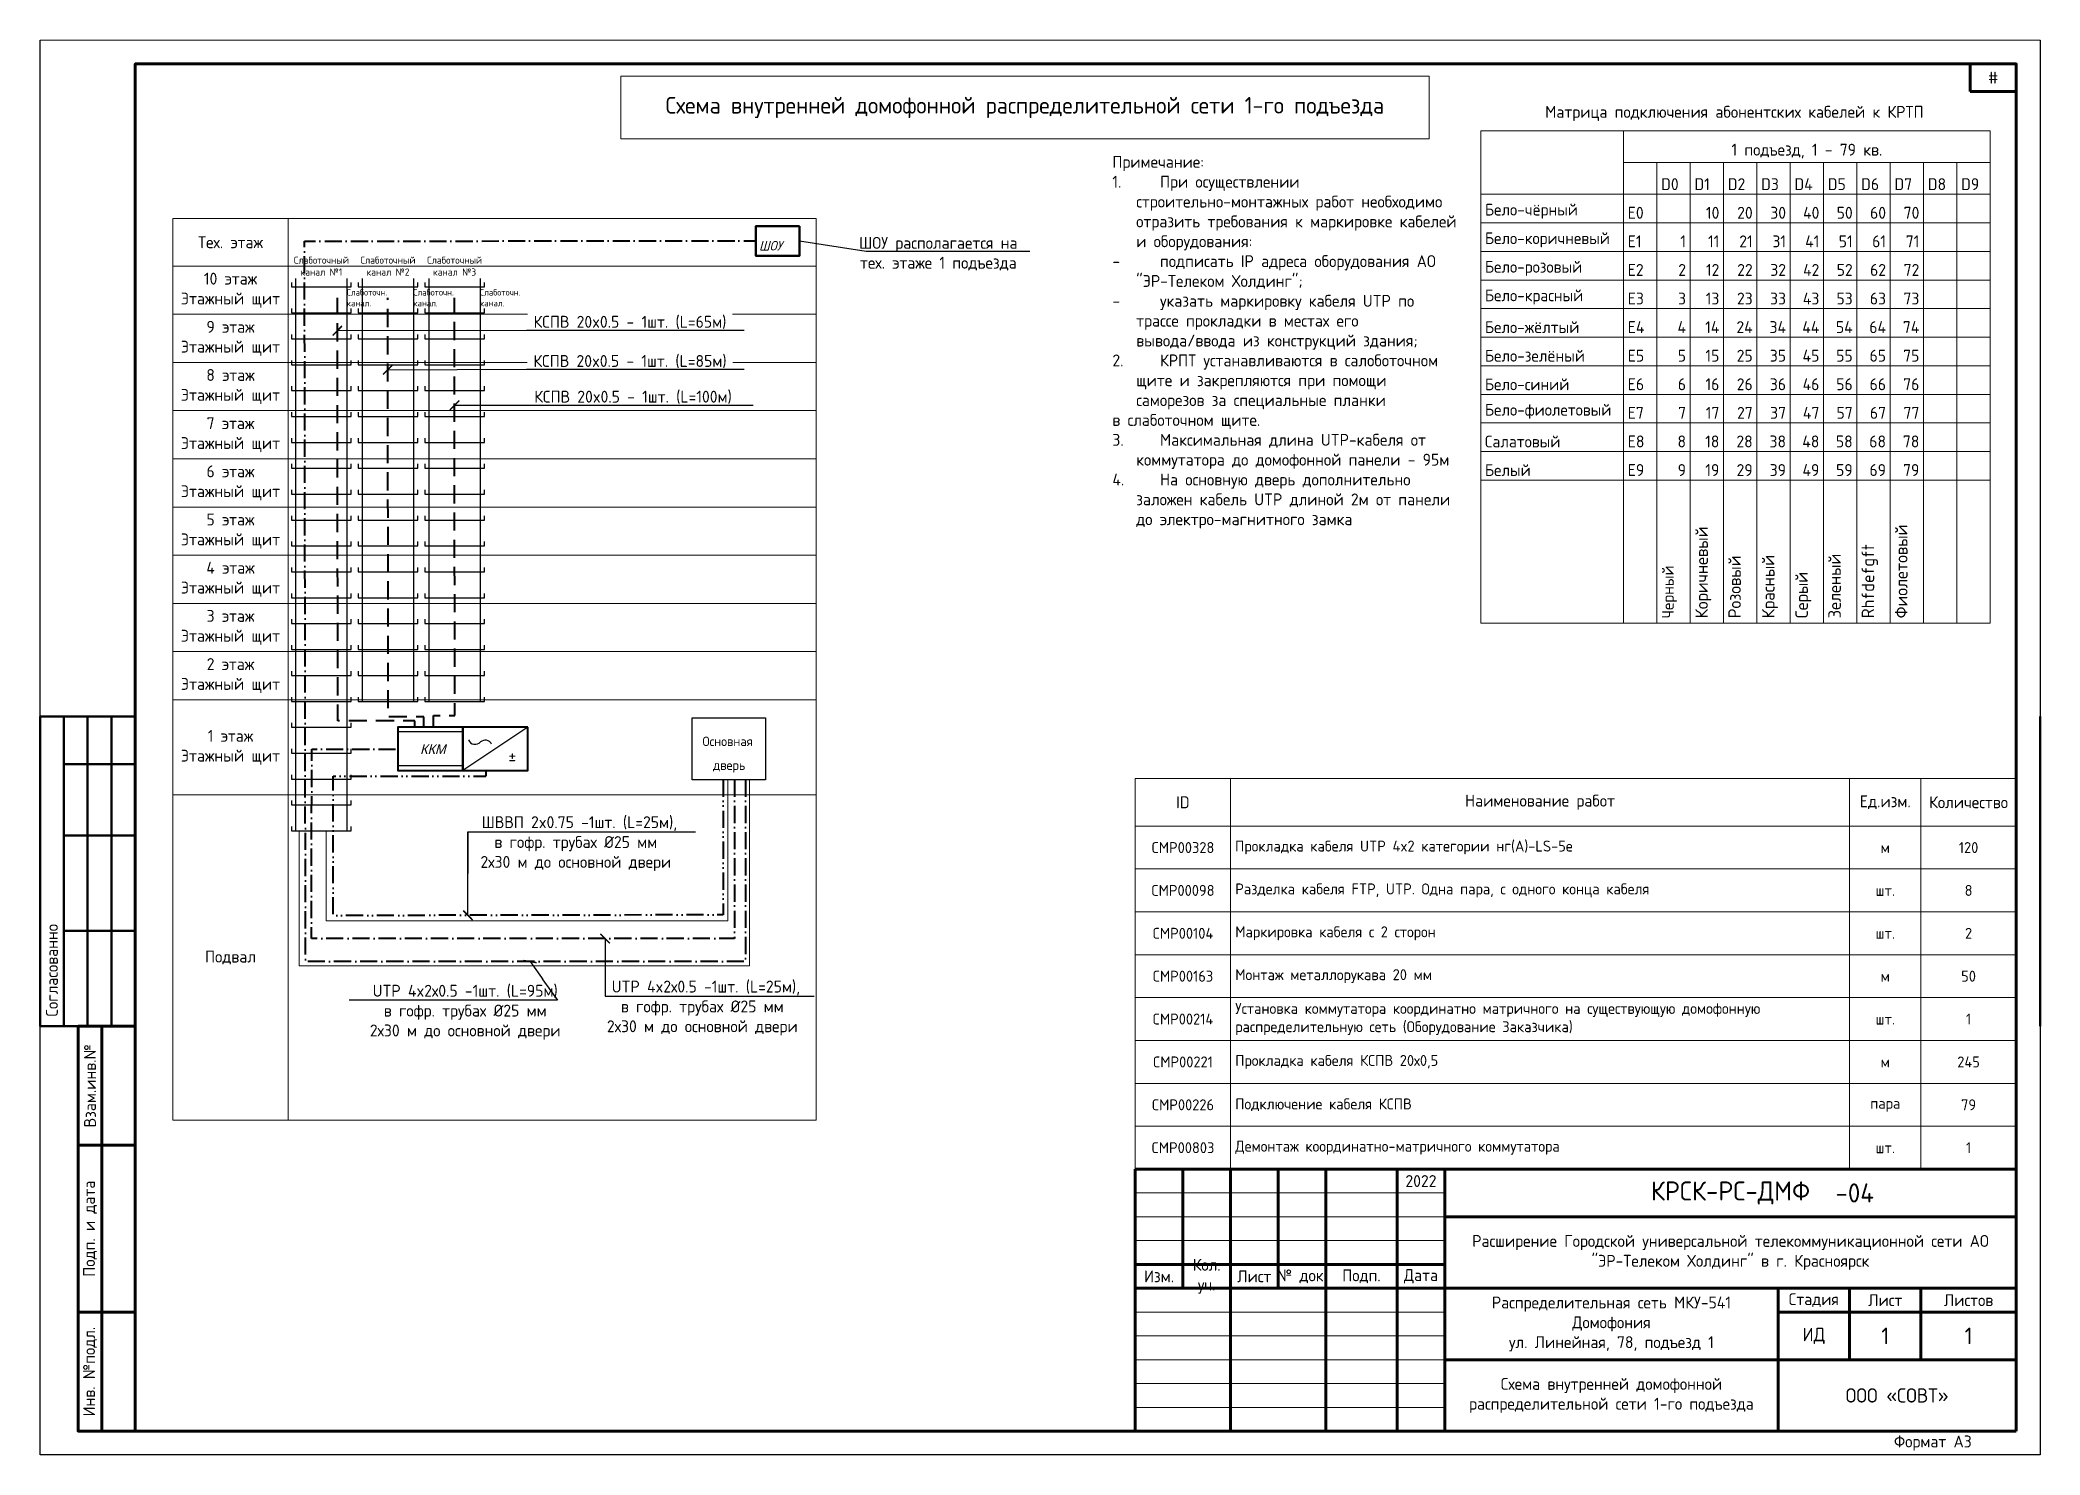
# Paper-space layout '7' of a CAD drawing. Header units: millimetres. Extents: x 0 to 420, y 0 to 297.
# The model-space entities are those that its viewports show. They can reach past a viewport. Long polylines and large blocks are cut down to what shows.
import ezdxf
from ezdxf import colors
from ezdxf.entities.mleader import LeaderData, LeaderLine
from ezdxf.math import Vec2, Vec3

# ---------------------------------------------------------------- set-up
doc = ezdxf.new("R2010")
doc.units = ezdxf.units.MM
for name, pattern in [('ACAD_ISO10W100', [18, 12, -3, 0, -3]), ('ACAD_ISO12W100', [21, 12, -3, 0, -3, 0, -3]), ('штриховая', [19.05, 12.7, -6.35])]:
    doc.linetypes.add(name, pattern=pattern)
for name, color, linetype, lineweight in [('(034) Оформление_0', 7, 'Continuous', 9), ('Домофония схемы', 7, 'Continuous', 40), ('Оборудование проектир.', 7, 'Continuous', 50)]:
    doc.layers.add(name, color=color, linetype=linetype, lineweight=lineweight)
for name, color, linetype in [('ВДРС', 7, 'Continuous'), ('Выноски и подписи', 7, 'Continuous'), ('Дополнительные схемы', 7, 'Continuous'), ('Планы', 7, 'Continuous'), ('Текст и таблицы', 7, 'Continuous')]:
    doc.layers.add(name, color=color, linetype=linetype)
doc.layers.add('ВЭ', color=7, linetype='Continuous', plot=False)
doc.layers.add('ВЭ_', color=7, linetype='Continuous', plot=False)
doc.styles.get("Standard").update_dxf_attribs({"font": 'GOST Common.ttf'})
doc.styles.add('ГОСТ', font='eckd_38.shx', dxfattribs={"oblique": 15, "height": 2.5})
doc.linetypes.add('Гофра Металлорукав ПНД-труба', pattern='A,0.25,-0.1,[133,ltypeshp.shx,S=0.1,R=0,X=-0.1,Y=0],-0.1,1', length=1.45)

psp = doc.layouts.new('7')

msp = doc.modelspace()

# ---------------------------------------------------------------- texts
at = {"layer": '(034) Оформление_0'}
for s, insert, char_height, width, attachment_point in [('Матрица подключения абонентских кабелей к КРТП', (1785.37, -233.74), 2.5, 84.9767, 1), ('Примечание: \\P\\pi-5,l5;1.^IПри осуществлении строительно-монтажных работ необходимо отразить требования к маркировке кабелей и оборудования: \\P-^Iподписать IP адреса оборудования АО "ЭР-Телеком Холдинг"; \\P-^Iуказать маркировку кабеля UTP по трассе прокладки\\~в местах его вывода/ввода из конструкций здания; \\P2.^IКРПТ устанавливаются в салоботочном щите и закрепляются при помощи саморезов за специальные планки\\Pв слаботочном щите.\\P3.^IМаксимальная длина UTP-кабеля от коммутатора до домофонной панели - 95м\\P4.^IНа основную дверь дополнительно заложен кабель UTP длиной 2м от панели до электро-магнитного замка', (1694.48, -322.43), 2.5, 72.8722, 7), ('-04', (1846.33, -461.91), 4, 48.846, 4), ('1', (1874.28, -491.91), 3.5, 20, 5)]:
    msp.add_mtext(s, dxfattribs=dict(at, insert=insert, char_height=char_height, width=width, attachment_point=attachment_point))
at = {"layer": 'Выноски и подписи', "char_height": 1.5, "attachment_point": 5}
for s, insert in [('Слаботочный\\Pканал №1', (1528.37, -267.36)), ('Слаботочный\\Pканал №2', (1542.36, -267.36)), ('Слаботочный\\Pканал №3', (1556.35, -267.36))]:
    msp.add_mtext(s, dxfattribs=dict(at, insert=insert))
at = {"layer": 'Выноски и подписи', "insert": (1606.21, -366.12), "char_height": 2, "attachment_point": 1, "line_spacing_factor": 1.5}
msp.add_mtext_dynamic_manual_height_columns('\\pi2.20048;Основная \\P\\pi4.40048;дверь', width=15.401, gutter_width=23.82, heights=[0], dxfattribs=at)

# ---------------------------------------------------------------- blocks, each defined once
blk = doc.blocks.new('*T266')
at = {"layer": 'Defpoints', "color": 8, "linetype": 'ByBlock', "lineweight": 0, "transparency": 16777216}
for p, q in [((0, 0), (135.1, 0)), ((0, 0), (0, -189.26)), ((24.26, 0), (24.26, -189.26)), ((135.1, 0), (135.1, -189.26)), ((0, -10), (135.1, -10)), ((0, -20.11), (135.1, -20.11)), ((0, -30.23), (135.1, -30.23)), ((0, -40.34), (135.1, -40.34)), ((0, -50.45), (135.1, -50.45)), ((0, -60.57), (135.1, -60.57)), ((0, -70.68), (135.1, -70.68)), ((0, -80.79), (135.1, -80.79)), ((0, -90.9), (135.1, -90.9)), ((0, -101.02), (135.1, -101.02)), ((0, -121.02), (135.1, -121.02)), ((0, -189.26), (135.1, -189.26))]:
    blk.add_line(p, q, dxfattribs=at)
at = {"layer": 'Дополнительные схемы', "color": 0, "transparency": 16777216, "char_height": 2.5, "width": 24.2616, "attachment_point": 5}
for s, insert in [('Тех. этаж', (12.13, -5)), ('10 этаж Этажный щит', (12.13, -15.06)), ('9 этаж Этажный щит', (12.13, -25.17)), ('8 этаж Этажный щит', (12.13, -35.28)), ('7 этаж Этажный щит', (12.13, -45.4)), ('6 этаж Этажный щит', (12.13, -55.51)), ('5 этаж Этажный щит', (12.13, -65.62)), ('4 этаж Этажный щит', (12.13, -75.74)), ('3 этаж Этажный щит', (12.13, -85.85)), ('2 этаж Этажный щит', (12.13, -95.96)), ('1 этаж Этажный щит', (12.13, -111.02)), ('Подвал', (12.13, -155.14))]:
    blk.add_mtext(s, dxfattribs=dict(at, insert=insert))
blk = doc.blocks.new('*T272')
at = {"layer": '(034) Оформление_0', "lineweight": 60, "transparency": 16777216}
for p, q in [((0, 0), (185, 0)), ((0, 0), (0, -55)), ((10, 0), (10, -25)), ((20, 0), (20, -55)), ((30, 0), (30, -25)), ((40, 0), (40, -55)), ((55, 0), (55, -55)), ((65, 0), (65, -55)), ((185, 0), (185, -55)), ((65, -10), (185, -10)), ((0, -20), (65, -20)), ((0, -25), (185, -25)), ((135, -25), (135, -55)), ((150, -25), (150, -40)), ((165, -25), (165, -40)), ((135, -30), (185, -30)), ((65, -40), (185, -40)), ((0, -55), (185, -55))]:
    blk.add_line(p, q, dxfattribs=at)
at = {"layer": '(034) Оформление_0', "transparency": 16777216}
for p, q in [((0, -5), (65, -5)), ((0, -10), (65, -10)), ((0, -15), (65, -15)), ((0, -30), (65, -30)), ((0, -35), (65, -35)), ((0, -40), (65, -40)), ((0, -45), (65, -45)), ((0, -50), (65, -50))]:
    blk.add_line(p, q, dxfattribs=at)
at = {"layer": '(034) Оформление_0', "color": 0, "lineweight": 60, "transparency": 16777216, "attachment_point": 5}
for s, insert, char_height, width in [('2022', (60, -2.5), 2.5, 10), ('{\\fGOST Common|b0|i0|c0;КРСК-РС-ДМФ', (125, -5), 4, 120), ('{\\fGOST Common|b0|i0|c0;Расширение Городской универсальной телекоммуникационной сети АО "ЭР-Телеком Холдинг" в г. Красноярск', (125, -17.5), 2.5, 120), ('Кол. уч.', (15, -22.5), 2.5, 10), ('Дата', (60, -22.5), 2.5, 10), ('Изм.', (5, -22.5), 2.5, 10), ('Лист', (25, -22.5), 2.5, 10), ('№ док.', (35, -22.5), 2.5, 10), ('Подп.', (47.5, -22.5), 2.5, 15), ('{\\fGOST Common|b0|i0|c0;Распределительная сеть МКУ-541^JДомофония^Jул. Линейная, 78, подъезд 1', (100, -32.5), 2.5, 70), ('Стадия', (142.5, -27.5), 2.5, 15), ('Лист', (157.5, -27.5), 2.5, 15), ('Листов', (175, -27.5), 2.5, 20), ('ИД', (142.5, -35), 2.822, 15), ('1', (157.5, -35), 3.5, 15), ('{\\fGOST Common|b0|i0|c0;ООО «СОВТ»', (160, -47.5), 3, 50)]:
    blk.add_mtext(s, dxfattribs=dict(at, insert=insert, char_height=char_height, width=width))
blk = doc.blocks.new('*U271')
blk.add_blockref('*T272', (-185, 55))
blk = doc.blocks.new('*T241')
at = {"layer": '(034) Оформление_0', "color": 0, "lineweight": 50, "transparency": 16777216}
for p, q in [((0, 0), (0, 65)), ((0, 65), (20, 65)), ((5, 0), (5, 65)), ((10, 0), (10, 65)), ((15, 0), (15, 65)), ((20, 0), (20, 65)), ((5, 55), (20, 55)), ((5, 40), (20, 40)), ((5, 20), (20, 20)), ((0, 0), (20, 0))]:
    blk.add_line(p, q, dxfattribs=at)
at = {"layer": '(034) Оформление_0', "color": 0, "transparency": 16777216, "insert": (2.5, 2), "char_height": 2.5, "width": 61, "attachment_point": 4, "rotation": 90}
blk.add_mtext('Согласованно', dxfattribs=at)
blk = doc.blocks.new('*T242')
at = {"lineweight": 60, "transparency": 16777216}
for p, q in [((0, 0), (9.69, 0)), ((0, 0), (0, -5.814)), ((9.69, 0), (9.69, -5.814)), ((0, -5.814), (9.69, -5.814))]:
    blk.add_line(p, q, dxfattribs=at)
at = {"color": 0, "transparency": 16777216, "insert": (4.845, -2.907), "char_height": 2.5, "width": 9.69, "attachment_point": 5}
blk.add_mtext('#', dxfattribs=at)
blk = doc.blocks.new('*U240')
at = {"layer": '(034) Оформление_0', "lineweight": 60}
for p, q in [((13, 5), (13, 90)), ((20, 65), (8, 65)), ((20, 30), (8, 30))]:
    blk.add_line(p, q, dxfattribs=at)
at = {"layer": '(034) Оформление_0'}
blk.add_lwpolyline([(420, 297), (0, 297), (0, 0), (420, 0)], close=True, dxfattribs=at)
at = {"layer": '(034) Оформление_0', "lineweight": 60}
for points in [[(415, 5), (415, 292), (20, 292), (20, 5)], [(20, 90), (8, 90), (8, 5), (20, 5)]]:
    blk.add_lwpolyline(points, close=True, dxfattribs=at)
for name, p in [('*T242', (405.31, 292)), ('*T241', (0, 90)), ('*U271', (415, 5))]:
    blk.add_blockref(name, p)
at = {"layer": '(034) Оформление_0', "char_height": 2.5, "attachment_point": 5, "rotation": 90}
for s, insert in [('Взам.инв.№', (10.5, 77.5)), ('Подп. и дата', (10.5, 47.5)), ('Инв. №подл.', (10.5, 17.5))]:
    blk.add_mtext(s, dxfattribs=dict(at, insert=insert))
at = {"insert": (397.5, 2.5), "char_height": 2.5, "width": 35, "attachment_point": 5}
blk.add_mtext('Формат А3', dxfattribs=at)
blk = doc.blocks.new('*T235')
at = {"layer": '(034) Оформление_0', "color": 0, "lineweight": 50, "transparency": 16777216}
for p, q in [((0, 0), (0, 65)), ((0, 65), (20, 65)), ((5, 0), (5, 65)), ((10, 0), (10, 65)), ((15, 0), (15, 65)), ((20, 0), (20, 65)), ((5, 55), (20, 55)), ((5, 40), (20, 40)), ((5, 20), (20, 20)), ((0, 0), (20, 0))]:
    blk.add_line(p, q, dxfattribs=at)
at = {"layer": '(034) Оформление_0', "color": 0, "transparency": 16777216, "insert": (2.5, 2), "char_height": 2.5, "width": 61, "attachment_point": 4, "rotation": 90}
blk.add_mtext('Согласованно', dxfattribs=at)
blk = doc.blocks.new('*T236')
at = {"lineweight": 60, "transparency": 16777216}
for p, q in [((0, 0), (9.69, 0)), ((0, 0), (0, -5.814)), ((9.69, 0), (9.69, -5.814)), ((0, -5.814), (9.69, -5.814))]:
    blk.add_line(p, q, dxfattribs=at)
at = {"color": 0, "transparency": 16777216, "insert": (4.845, -2.907), "char_height": 2.5, "width": 9.69, "attachment_point": 5}
blk.add_mtext('#', dxfattribs=at)
blk = doc.blocks.new('*U234')
at = {"layer": '(034) Оформление_0', "lineweight": 60}
for p, q in [((13, 5), (13, 90)), ((20, 65), (8, 65)), ((20, 30), (8, 30))]:
    blk.add_line(p, q, dxfattribs=at)
at = {"layer": '(034) Оформление_0'}
blk.add_lwpolyline([(420, 297), (0, 297), (0, 0), (420, 0)], close=True, dxfattribs=at)
at = {"layer": '(034) Оформление_0', "lineweight": 60}
for points in [[(415, 5), (415, 292), (20, 292), (20, 5)], [(20, 90), (8, 90), (8, 5), (20, 5)]]:
    blk.add_lwpolyline(points, close=True, dxfattribs=at)
for name, p in [('*T236', (405.31, 292)), ('*T235', (0, 90)), ('*U271', (415, 5))]:
    blk.add_blockref(name, p)
at = {"layer": '(034) Оформление_0', "char_height": 2.5, "attachment_point": 5, "rotation": 90}
for s, insert in [('Взам.инв.№', (10.5, 77.5)), ('Подп. и дата', (10.5, 47.5)), ('Инв. №подл.', (10.5, 17.5))]:
    blk.add_mtext(s, dxfattribs=dict(at, insert=insert))
at = {"insert": (397.5, 2.5), "char_height": 2.5, "width": 35, "attachment_point": 5}
blk.add_mtext('Формат А3', dxfattribs=at)
blk = doc.blocks.new('*T238')
at = {"layer": '(034) Оформление_0', "color": 0, "lineweight": 50, "transparency": 16777216}
for p, q in [((0, 0), (0, 65)), ((0, 65), (20, 65)), ((5, 0), (5, 65)), ((10, 0), (10, 65)), ((15, 0), (15, 65)), ((20, 0), (20, 65)), ((5, 55), (20, 55)), ((5, 40), (20, 40)), ((5, 20), (20, 20)), ((0, 0), (20, 0))]:
    blk.add_line(p, q, dxfattribs=at)
at = {"layer": '(034) Оформление_0', "color": 0, "transparency": 16777216, "insert": (2.5, 2), "char_height": 2.5, "width": 61, "attachment_point": 4, "rotation": 90}
blk.add_mtext('Согласованно', dxfattribs=at)
blk = doc.blocks.new('*T239')
at = {"lineweight": 60, "transparency": 16777216}
for p, q in [((0, 0), (9.69, 0)), ((0, 0), (0, -5.814)), ((9.69, 0), (9.69, -5.814)), ((0, -5.814), (9.69, -5.814))]:
    blk.add_line(p, q, dxfattribs=at)
at = {"color": 0, "transparency": 16777216, "insert": (4.845, -2.907), "char_height": 2.5, "width": 9.69, "attachment_point": 5}
blk.add_mtext('#', dxfattribs=at)
blk = doc.blocks.new('*U237')
at = {"layer": '(034) Оформление_0', "lineweight": 60}
for p, q in [((13, 5), (13, 90)), ((20, 65), (8, 65)), ((20, 30), (8, 30))]:
    blk.add_line(p, q, dxfattribs=at)
at = {"layer": '(034) Оформление_0'}
blk.add_lwpolyline([(420, 297), (0, 297), (0, 0), (420, 0)], close=True, dxfattribs=at)
at = {"layer": '(034) Оформление_0', "lineweight": 60}
for points in [[(415, 5), (415, 292), (20, 292), (20, 5)], [(20, 90), (8, 90), (8, 5), (20, 5)]]:
    blk.add_lwpolyline(points, close=True, dxfattribs=at)
for name, p in [('*T239', (405.31, 292)), ('*T238', (0, 90)), ('*U271', (415, 5))]:
    blk.add_blockref(name, p)
at = {"layer": '(034) Оформление_0', "char_height": 2.5, "attachment_point": 5, "rotation": 90}
for s, insert in [('Взам.инв.№', (10.5, 77.5)), ('Подп. и дата', (10.5, 47.5)), ('Инв. №подл.', (10.5, 17.5))]:
    blk.add_mtext(s, dxfattribs=dict(at, insert=insert))
at = {"insert": (397.5, 2.5), "char_height": 2.5, "width": 35, "attachment_point": 5}
blk.add_mtext('Формат А3', dxfattribs=at)
blk = doc.blocks.new('*T254')
at = {"layer": 'Текст и таблицы', "lineweight": 9, "transparency": 16777216}
for p, q in [((0, 0), (185, 0)), ((0, 0), (0, -82)), ((20, 0), (20, -82)), ((150, 0), (150, -82)), ((165, 0), (165, -82)), ((185, 0), (185, -82)), ((0, -10), (185, -10)), ((0, -19), (185, -19)), ((0, -28), (185, -28)), ((0, -37), (185, -37)), ((0, -46), (185, -46)), ((0, -55), (185, -55)), ((0, -64), (185, -64)), ((0, -73), (185, -73)), ((0, -82), (185, -82))]:
    blk.add_line(p, q, dxfattribs=at)
at = {"layer": 'Текст и таблицы', "color": 0, "transparency": 16777216}
for s, insert, char_height, width, attachment_point in [('ID', (10, -5), 2.5, 17.7483, 5), ('Количество', (175, -5), 2.5, 17.7483, 5), ('CMP00328^J', (10, -14.5), 2.3, 18.0306, 5), ('Прокладка кабеля UTP 4x2 категории нг(А)-LS-5е^J', (20.98, -14.5), 2.3, 128.0306, 4), ('{\\C256;м}', (157.5, -14.5), 2.3, 13.0306, 5), ('CMP00098^J', (10, -23.5), 2.3, 18.0306, 5), ('Разделка кабеля FTP, UTP. Одна пара, с одного конца кабеля^J', (21, -23.5), 2.3, 128, 4), ('{\\C256;шт.}', (157.5, -23.5), 2.3, 13.0306, 5), ('CMP00104^J', (10, -32.5), 2.3, 18.0306, 5), ('Маркировка кабеля с 2 сторон^J', (21, -32.5), 2.3, 128, 4), ('{\\C256;шт.}', (157.5, -32.5), 2.3, 13.0306, 5), ('CMP00163^J', (10, -41.5), 2.3, 18.0306, 5), ('Монтаж металлорукава 20 мм^J', (21, -41.5), 2.3, 128, 4), ('{\\C256;м}', (157.5, -41.5), 2.3, 13.0306, 5), ('CMP00214^J', (10, -50.5), 2.3, 18.0306, 5), ('Установка коммутатора координатно матричного на существующую домофонную распределительную сеть (Оборудование Заказчика)', (21, -50.5), 2.3, 128, 4), ('{\\C256;шт.}', (157.5, -50.5), 2.3, 13.0306, 5), ('CMP00221^J', (10, -59.5), 2.3, 18.0306, 5), ('Прокладка кабеля КСПВ 20х0,5^J', (21, -59.5), 2.3, 128, 4), ('{\\C256;м}', (157.5, -59.5), 2.3, 13.0306, 5), ('Подключение кабеля КСПВ^J', (21, -68.5), 2.3, 128, 4), ('CMP00226^J', (10, -68.5), 2.3, 18.0306, 5), ('пара', (157.5, -68.5), 2.3, 13.0306, 5), ('CMP00803^J', (10, -77.5), 2.3, 18.0306, 5), ('Демонтаж координатно-матричного коммутатора^J', (21, -77.5), 2.3, 128, 4), ('{\\C256;шт.}', (157.5, -77.5), 2.3, 13.0306, 5)]:
    blk.add_mtext(s, dxfattribs=dict(at, insert=insert, char_height=char_height, width=width, attachment_point=attachment_point))
at = {"layer": 'Текст и таблицы', "transparency": 16777216, "attachment_point": 5}
for s, insert, char_height, width in [('Наименование работ', (85, -5), 2.5, 127.7483), ('Ед.изм.', (157.5, -5), 2.5, 12.7483), ('120', (175, -14.5), 2.3, 18.0306), ('8', (175, -23.5), 2.3, 18.0306), ('2', (175, -32.5), 2.3, 18.0306), ('50', (175, -41.5), 2.3, 18.0306), ('1', (175, -50.5), 2.3, 18.0306), ('245', (175, -59.5), 2.3, 18.0306), ('79', (175, -68.5), 2.3, 18.0306), ('1', (175, -77.5), 2.3, 18.0306)]:
    blk.add_mtext(s, dxfattribs=dict(at, insert=insert, char_height=char_height, width=width))
blk = doc.blocks.new('*T255')
at = {"layer": '(034) Оформление_0', "lineweight": 9, "transparency": 16777216}
for p, q in [((0, 0), (30, 0)), ((0, 0), (0, -103.3)), ((107, 0), (107, -103.3)), ((30, -6.65), (30, -13.3)), ((37, -6.65), (107, -6.65)), ((51, -6.65), (51, -103.3)), ((58, -6.65), (58, -103.3)), ((65, -6.65), (65, -103.3)), ((72, -6.65), (72, -103.3)), ((79, -6.65), (79, -103.3)), ((86, -6.65), (86, -103.3)), ((93, -6.65), (93, -103.3)), ((100, -6.65), (100, -103.3)), ((0, -13.3), (30, -13.3)), ((37, -13.3), (107, -13.3)), ((37, -13.3), (37, -19.3)), ((44, -13.3), (44, -103.3)), ((0, -19.3), (30, -19.3)), ((93, -19.3), (107, -19.3)), ((0, -25.3), (37, -25.3)), ((93, -25.3), (107, -25.3)), ((0, -31.3), (30, -31.3)), ((93, -31.3), (107, -31.3)), ((0, -37.3), (37, -37.3)), ((93, -37.3), (107, -37.3)), ((0, -43.3), (30, -43.3)), ((93, -43.3), (107, -43.3)), ((0, -49.3), (37, -49.3)), ((93, -49.3), (107, -49.3)), ((0, -55.3), (30, -55.3)), ((93, -55.3), (107, -55.3)), ((0, -61.3), (37, -61.3)), ((93, -61.3), (107, -61.3)), ((0, -67.3), (30, -67.3)), ((93, -67.3), (107, -67.3)), ((0, -73.3), (44, -73.3)), ((30, -73.3), (30, -103.3)), ((37, -73.3), (37, -103.3)), ((93, -73.3), (107, -73.3)), ((0, -103.3), (107, -103.3))]:
    blk.add_line(p, q, dxfattribs=at)
at = {"layer": '(034) Оформление_0', "lineweight": 15, "transparency": 16777216}
for p, q in [((30, 0), (107, 0)), ((30, 0), (30, -6.65)), ((30, -6.65), (37, -6.65)), ((37, -6.65), (37, -13.3)), ((44, -6.65), (44, -13.3)), ((30, -13.3), (37, -13.3)), ((30, -13.3), (30, -73.3)), ((30, -19.3), (93, -19.3)), ((37, -19.3), (37, -73.3)), ((37, -25.3), (93, -25.3)), ((30, -31.3), (93, -31.3)), ((37, -37.3), (93, -37.3)), ((30, -43.3), (93, -43.3)), ((37, -49.3), (93, -49.3)), ((30, -55.3), (93, -55.3)), ((37, -61.3), (93, -61.3)), ((30, -67.3), (93, -67.3)), ((44, -73.3), (93, -73.3))]:
    blk.add_line(p, q, dxfattribs=at)
at = {"layer": '(034) Оформление_0', "transparency": 16777216, "char_height": 2.5}
for s, insert, width, attachment_point in [('1 подъезд, 1 - 79 кв.', (68.5, -5.77), 75.2452, 8), ('D0', (37.88, -12.43), 5.2452, 7), ('D1', (44.88, -12.43), 5.2452, 7), ('D2', (51.88, -12.43), 5.2452, 7), ('D3', (58.88, -12.43), 5.2452, 7), ('D4', (65.88, -12.43), 5.2452, 7), ('D5', (72.88, -12.43), 5.2452, 7), ('D6', (79.88, -12.43), 5.2452, 7), ('D7', (86.88, -12.43), 5.2452, 7), ('D8', (93.88, -12.43), 5.2452, 7), ('D9', (100.88, -12.43), 5.2452, 7), ('E0', (30.88, -18.43), 5.2452, 7), ('10', (50.12, -18.43), 5.2452, 9), ('20', (57.12, -18.43), 5.2452, 9), ('30', (64.12, -18.43), 5.2452, 9), ('40', (71.12, -18.43), 5.2452, 9), ('50', (78.12, -18.43), 5.2452, 9), ('60', (85.12, -18.43), 5.2452, 9), ('70', (92.12, -18.43), 5.2452, 9), ('E1', (30.88, -24.43), 5.2452, 7), ('1', (43.12, -24.43), 5.2452, 9), ('11', (50.12, -24.43), 5.2452, 9), ('21', (57.12, -24.43), 5.2452, 9), ('31', (64.12, -24.43), 5.2452, 9), ('41', (71.12, -24.43), 5.2452, 9), ('51', (78.12, -24.43), 5.2452, 9), ('61', (85.12, -24.43), 5.2452, 9), ('71', (92.12, -24.43), 5.2452, 9), ('E2', (30.88, -30.43), 5.2452, 7), ('2', (43.12, -30.43), 5.2452, 9), ('12', (50.12, -30.43), 5.2452, 9), ('22', (57.12, -30.43), 5.2452, 9), ('32', (64.12, -30.43), 5.2452, 9), ('42', (71.12, -30.43), 5.2452, 9), ('52', (78.12, -30.43), 5.2452, 9), ('62', (85.12, -30.43), 5.2452, 9), ('72', (92.12, -30.43), 5.2452, 9), ('E3', (30.88, -36.43), 5.2452, 7), ('3', (43.12, -36.43), 5.2452, 9), ('13', (50.12, -36.43), 5.2452, 9), ('23', (57.12, -36.43), 5.2452, 9), ('33', (64.12, -36.43), 5.2452, 9), ('43', (71.12, -36.43), 5.2452, 9), ('53', (78.12, -36.43), 5.2452, 9), ('63', (85.12, -36.43), 5.2452, 9), ('73', (92.12, -36.43), 5.2452, 9), ('E4', (30.88, -42.43), 5.2452, 7), ('4', (43.12, -42.43), 5.2452, 9), ('14', (50.12, -42.43), 5.2452, 9), ('24', (57.12, -42.43), 5.2452, 9), ('34', (64.12, -42.43), 5.2452, 9), ('44', (71.12, -42.43), 5.2452, 9), ('54', (78.12, -42.43), 5.2452, 9), ('64', (85.12, -42.43), 5.2452, 9), ('74', (92.12, -42.43), 5.2452, 9), ('E5', (30.88, -48.43), 5.2452, 7), ('5', (43.12, -48.43), 5.2452, 9), ('15', (50.12, -48.43), 5.2452, 9), ('25', (57.12, -48.43), 5.2452, 9), ('35', (64.12, -48.43), 5.2452, 9), ('45', (71.12, -48.43), 5.2452, 9), ('55', (78.12, -48.43), 5.2452, 9), ('65', (85.12, -48.43), 5.2452, 9), ('75', (92.12, -48.43), 5.2452, 9), ('E6', (30.88, -54.43), 5.2452, 7), ('6', (43.12, -54.43), 5.2452, 9), ('16', (50.12, -54.43), 5.2452, 9), ('26', (57.12, -54.43), 5.2452, 9), ('36', (64.12, -54.43), 5.2452, 9), ('46', (71.12, -54.43), 5.2452, 9), ('56', (78.12, -54.43), 5.2452, 9), ('66', (85.12, -54.43), 5.2452, 9), ('76', (92.12, -54.43), 5.2452, 9), ('E7', (30.88, -60.43), 5.2452, 7), ('7', (43.12, -60.43), 5.2452, 9), ('17', (50.12, -60.43), 5.2452, 9), ('27', (57.12, -60.43), 5.2452, 9), ('37', (64.12, -60.43), 5.2452, 9), ('47', (71.12, -60.43), 5.2452, 9), ('57', (78.12, -60.43), 5.2452, 9), ('67', (85.12, -60.43), 5.2452, 9), ('77', (92.12, -60.43), 5.2452, 9), ('E8', (30.88, -66.43), 5.2452, 7), ('8', (43.12, -66.43), 5.2452, 9), ('18', (50.12, -66.43), 5.2452, 9), ('28', (57.12, -66.43), 5.2452, 9), ('38', (64.12, -66.43), 5.2452, 9), ('48', (71.12, -66.43), 5.2452, 9), ('58', (78.12, -66.43), 5.2452, 9), ('68', (85.12, -66.43), 5.2452, 9), ('78', (92.12, -66.43), 5.2452, 9), ('E9', (30.88, -72.43), 5.2452, 7), ('9', (43.12, -72.43), 5.2452, 9), ('19', (50.12, -72.43), 5.2452, 9), ('29', (57.12, -72.43), 5.2452, 9), ('39', (64.12, -72.43), 5.2452, 9), ('49', (71.12, -72.43), 5.2452, 9), ('59', (78.12, -72.43), 5.2452, 9), ('69', (85.12, -72.43), 5.2452, 9), ('79', (92.12, -72.43), 5.2452, 9)]:
    blk.add_mtext(s, dxfattribs=dict(at, insert=insert, width=width, attachment_point=attachment_point))
at = {"layer": '(034) Оформление_0', "color": 0, "transparency": 16777216, "char_height": 2.4694, "width": 28.2452, "attachment_point": 7}
for s, insert in [('{\\fGOST Common|b0|i0|c0;Бело-чёрный', (0.88, -18.43)), ('{\\fGOST Common|b0|i0|c0;Бело-коричневый', (0.88, -24.43)), ('{\\fGOST Common|b0|i0|c0;Бело-розовый', (0.88, -30.43)), ('{\\fGOST Common|b0|i0|c0;Бело-красный', (0.88, -36.43)), ('{\\fGOST Common|b0|i0|c0;Бело-жёлтый', (0.88, -42.43)), ('{\\fGOST Common|b0|i0|c0;Бело-зелёный', (0.88, -48.43)), ('{\\fGOST Common|b0|i0|c0;Бело-синий', (0.88, -54.43)), ('{\\fGOST Common|b0|i0|c0;Бело-фиолетовый', (0.88, -60.43)), ('{\\fGOST Common|b0|i0|c0;Салатовый', (0.88, -66.43)), ('{\\fGOST Common|b0|i0|c0;Белый', (0.88, -72.43))]:
    blk.add_mtext(s, dxfattribs=dict(at, insert=insert))
at = {"layer": '(034) Оформление_0', "color": 0, "transparency": 16777216, "width": 28, "attachment_point": 7, "rotation": 90}
for s, insert, char_height in [('{\\fGOST Common|b0|i0|c0;Коричневый', (48.42, -102.3), 2.6323), ('{\\fGOST Common|b0|i0|c0;Фиолетовый', (89.63, -102.3), 2.6323), ('{\\fGOST Common|b0|i0|c0;Rhfdefgft', (83.42, -102.3), 2.6323), ('{\\fGOST Common|b0|i0|c0;Черный', (41.21, -102.3), 2.4694), ('{\\fGOST Common|b0|i0|c0;Розовый', (54.63, -102.3), 2.6323), ('{\\fGOST Common|b0|i0|c0;Красный', (62.42, -102.3), 2.6323), ('{\\fGOST Common|b0|i0|c0;Зеленый', (75.63, -102.3), 2.6323), ('{\\fGOST Common|b0|i0|c0;Серый', (69.42, -102.3), 2.6323), ('{\\fGOST Common|b0|i0|c0;', (96.63, -102.3), 2.6323), ('{\\fGOST Common|b0|i0|c0;', (103.63, -102.3), 2.6323)]:
    blk.add_mtext(s, dxfattribs=dict(at, insert=insert, char_height=char_height))
blk = doc.blocks.new('*T251')
at = {"layer": 'Defpoints', "color": 8, "linetype": 'ByBlock', "lineweight": 0, "transparency": 16777216}
for p, q in [((0, 0), (169.77, 0)), ((0, 0), (0, -13.18)), ((169.77, 0), (169.77, -13.18)), ((0, -13.18), (169.77, -13.18))]:
    blk.add_line(p, q, dxfattribs=at)
at = {"color": 0, "transparency": 16777216, "insert": (84.89, -6.59), "char_height": 3.5, "width": 169.7742, "attachment_point": 5}
blk.add_mtext('{\\fGOST Common|b0|i0|c0;Схема внутренней домофонной распределительной сети 1-го подъезда', dxfattribs=at)
blk = doc.blocks.new('Домофония_ККМ')
at = {"layer": 'Домофония схемы', "linetype": 'Continuous', "ltscale": 5}
blk.add_lwpolyline([(13.67, 9.11), (0, 9.11), (0, 0), (13.67, 0)], close=True, dxfattribs=at)
at = {"layer": 'Дополнительные схемы', "linetype": 'Continuous', "ltscale": 5}
for p, q in [((13.67, 8.12), (0, 8.12)), ((13.67, 0.99), (0, 0.99))]:
    blk.add_line(p, q, dxfattribs=at)
at = {"layer": 'Выноски и подписи', "linetype": 'Continuous', "ltscale": 5, "insert": (4.72, 5.48), "char_height": 2, "attachment_point": 1, "style": 'ГОСТ'}
blk.add_mtext('ККМ', dxfattribs=at)
at = {"layer": 'Выноски и подписи', "oblique": 15, "flags": 3}
for tag, p in [('ID', (21.76, 4.5)), ('БАЗОВАЯ_РАСЦЕНКА', (21.37, 0.73)), ('ЕД.ИЗМ', (21.2, -2.79)), ('КОЛИЧЕСТВО', (21.37, -6.44))]:
    blk.add_attdef(tag, p, '', height=2.5, dxfattribs=at)
blk = doc.blocks.new('*U207')
at = {"layer": 'Домофония схемы', "linetype": 'Continuous', "ltscale": 5}
blk.add_lwpolyline([(13.67, 9.11), (0, 9.11), (0, 0), (13.67, 0)], close=True, dxfattribs=at)
at = {"layer": 'Дополнительные схемы', "linetype": 'Continuous', "ltscale": 5}
blk.add_line((13.67, 9.11), (0, 0), dxfattribs=at)
for centre, radius, start, end in [((2.6, 6.99), 1.5, 201.9645, 318.3794), ((4.71, 4.88), 1.49, 25.7546, 131.4487)]:
    blk.add_arc(centre, radius, start, end, dxfattribs=at)
at = {"oblique": 15, "flags": 3}
for tag, p in [('ID', (19.66, 6.96)), ('БАЗОВАЯ_РАСЦЕНКА', (19.32, 3.48)), ('ЕД.ИЗМ', (19.11, 0.09)), ('КОЛИЧЕСТВО', (18.94, -3.35))]:
    blk.add_attdef(tag, p, '', height=2.5, dxfattribs=at)
at = {"layer": 'Выноски и подписи', "linetype": 'Continuous', "ltscale": 5, "insert": (9.59, 4.06), "char_height": 2.5, "width": 3.02, "attachment_point": 1}
blk.add_mtext('%%P', dxfattribs=at)
blk = doc.blocks.new('*U214')
at = {"layer": 'ВДРС', "linetype": 'Continuous'}
for points in [[(-10.78, -97.48), (-10.78, 0)], [(1, 0), (1, -97.48)], [(-11.78, -0.92), (-11.78, -1.92), (2, -1.92), (2, -0.92)], [(-11.78, -6.89), (-11.78, -7.89), (2, -7.89), (2, -6.89)], [(-11.78, -12.86), (-11.78, -13.86), (2, -13.86), (2, -12.86)], [(-11.78, -18.84), (-11.78, -19.84), (2, -19.84), (2, -18.84)], [(-11.78, -24.81), (-11.78, -25.81), (2, -25.81), (2, -24.81)], [(-11.78, -30.78), (-11.78, -31.78), (2, -31.78), (2, -30.78)], [(-11.78, -36.75), (-11.78, -37.75), (2, -37.75), (2, -36.75)], [(-11.78, -42.73), (-11.78, -43.73), (2, -43.73), (2, -42.73)], [(-11.78, -48.7), (-11.78, -49.7), (2, -49.7), (2, -48.7)], [(-11.78, -54.67), (-11.78, -55.67), (2, -55.67), (2, -54.67)], [(-11.78, -60.65), (-11.78, -61.65), (2, -61.65), (2, -60.65)], [(-11.78, -66.62), (-11.78, -67.62), (2, -67.62), (2, -66.62)], [(-11.78, -72.59), (-11.78, -73.59), (2, -73.59), (2, -72.59)], [(-11.78, -78.56), (-11.78, -79.56), (2, -79.56), (2, -78.56)], [(-11.78, -84.54), (-11.78, -85.54), (2, -85.54), (2, -84.54)], [(-11.78, -90.51), (-11.78, -91.51), (2, -91.51), (2, -90.51)], [(-11.78, -96.48), (-11.78, -97.48), (2, -97.48), (2, -96.48)]]:
    blk.add_lwpolyline(points, dxfattribs=at)
at = {"layer": 'Выноски и подписи', "insert": (0.96, -2.4), "char_height": 1.5, "attachment_point": 1}
blk.add_mtext_dynamic_manual_height_columns('Слаботочн.\\Pканал.', width=7.9565, gutter_width=12.5, heights=[0], dxfattribs=at)
blk = doc.blocks.new('*U215')
at = {"layer": 'Оборудование проектир.', "color": 252}
blk.add_lwpolyline([(9.13, 6.26), (0, 6.26), (0, 0), (9.13, 0)], close=True, dxfattribs=at)
at = {"oblique": 15, "flags": 8}
blk.add_attdef('НАИМЕНОВАНИЕ_ШКАФА', (0.65, 1.13), '', height=2, dxfattribs=at)
blk = doc.blocks.new('_None')
blk = doc.blocks.new('*U216')
at = {"layer": 'ВДРС', "linetype": 'Continuous'}
for points in [[(-10.78, -127.35), (-10.78, 0)], [(1, 0), (1, -127.35)], [(-11.78, -0.92), (-11.78, -1.92), (2, -1.92), (2, -0.92)], [(-11.78, -6.89), (-11.78, -7.89), (2, -7.89), (2, -6.89)], [(-11.78, -12.86), (-11.78, -13.86), (2, -13.86), (2, -12.86)], [(-11.78, -18.84), (-11.78, -19.84), (2, -19.84), (2, -18.84)], [(-11.78, -24.81), (-11.78, -25.81), (2, -25.81), (2, -24.81)], [(-11.78, -30.78), (-11.78, -31.78), (2, -31.78), (2, -30.78)], [(-11.78, -36.75), (-11.78, -37.75), (2, -37.75), (2, -36.75)], [(-11.78, -42.73), (-11.78, -43.73), (2, -43.73), (2, -42.73)], [(-11.78, -48.7), (-11.78, -49.7), (2, -49.7), (2, -48.7)], [(-11.78, -54.67), (-11.78, -55.67), (2, -55.67), (2, -54.67)], [(-11.78, -60.65), (-11.78, -61.65), (2, -61.65), (2, -60.65)], [(-11.78, -66.62), (-11.78, -67.62), (2, -67.62), (2, -66.62)], [(-11.78, -72.59), (-11.78, -73.59), (2, -73.59), (2, -72.59)], [(-11.78, -78.56), (-11.78, -79.56), (2, -79.56), (2, -78.56)], [(-11.78, -84.54), (-11.78, -85.54), (2, -85.54), (2, -84.54)], [(-11.78, -90.51), (-11.78, -91.51), (2, -91.51), (2, -90.51)], [(-11.78, -96.48), (-11.78, -97.48), (2, -97.48), (2, -96.48)], [(-11.78, -102.46), (-11.78, -103.46), (2, -103.46), (2, -102.46)], [(-11.78, -108.43), (-11.78, -109.43), (2, -109.43), (2, -108.43)], [(-11.78, -114.4), (-11.78, -115.4), (2, -115.4), (2, -114.4)], [(-11.78, -120.37), (-11.78, -121.37), (2, -121.37), (2, -120.37)], [(-11.78, -126.35), (-11.78, -127.35), (2, -127.35), (2, -126.35)]]:
    blk.add_lwpolyline(points, dxfattribs=at)
at = {"layer": 'Выноски и подписи', "insert": (0.96, -2.4), "char_height": 1.5, "attachment_point": 1}
blk.add_mtext_dynamic_manual_height_columns('Слаботочн.\\Pканал.', width=7.9565, gutter_width=12.5, heights=[0], dxfattribs=at)
blk = doc.blocks.new('*U217')
at = {"layer": 'ВДРС', "linetype": 'Continuous'}
for points in [[(-10.78, -97.48), (-10.78, 0)], [(1, 0), (1, -97.48)], [(-11.78, -0.92), (-11.78, -1.92), (2, -1.92), (2, -0.92)], [(-11.78, -6.89), (-11.78, -7.89), (2, -7.89), (2, -6.89)], [(-11.78, -12.86), (-11.78, -13.86), (2, -13.86), (2, -12.86)], [(-11.78, -18.84), (-11.78, -19.84), (2, -19.84), (2, -18.84)], [(-11.78, -24.81), (-11.78, -25.81), (2, -25.81), (2, -24.81)], [(-11.78, -30.78), (-11.78, -31.78), (2, -31.78), (2, -30.78)], [(-11.78, -36.75), (-11.78, -37.75), (2, -37.75), (2, -36.75)], [(-11.78, -42.73), (-11.78, -43.73), (2, -43.73), (2, -42.73)], [(-11.78, -48.7), (-11.78, -49.7), (2, -49.7), (2, -48.7)], [(-11.78, -54.67), (-11.78, -55.67), (2, -55.67), (2, -54.67)], [(-11.78, -60.65), (-11.78, -61.65), (2, -61.65), (2, -60.65)], [(-11.78, -66.62), (-11.78, -67.62), (2, -67.62), (2, -66.62)], [(-11.78, -72.59), (-11.78, -73.59), (2, -73.59), (2, -72.59)], [(-11.78, -78.56), (-11.78, -79.56), (2, -79.56), (2, -78.56)], [(-11.78, -84.54), (-11.78, -85.54), (2, -85.54), (2, -84.54)], [(-11.78, -90.51), (-11.78, -91.51), (2, -91.51), (2, -90.51)], [(-11.78, -96.48), (-11.78, -97.48), (2, -97.48), (2, -96.48)]]:
    blk.add_lwpolyline(points, dxfattribs=at)
at = {"layer": 'Выноски и подписи', "insert": (0.96, -2.4), "char_height": 1.5, "attachment_point": 1}
blk.add_mtext_dynamic_manual_height_columns('Слаботочн.\\Pканал.', width=7.9565, gutter_width=12.5, heights=[0], dxfattribs=at)
blk = doc.blocks.new('_ArchTick')
at = {"color": 0, "const_width": 0.15}
blk.add_lwpolyline([(-0.5, -0.5), (0.5, 0.5)], dxfattribs=at)
blk = doc.blocks.new('*T263')
at = {"layer": 'Defpoints', "color": 8, "linetype": 'ByBlock', "lineweight": 0, "transparency": 16777216}
for p, q in [((0, 0), (70, 0)), ((0, 0), (0, -15)), ((70, 0), (70, -15)), ((0, -15), (70, -15))]:
    blk.add_line(p, q, dxfattribs=at)
at = {"color": 0, "transparency": 16777216, "insert": (35, -7.5), "char_height": 2.5, "width": 70, "attachment_point": 5}
blk.add_mtext('{\\fGOST Common|b0|i0|c0;Схема внутренней домофонной распределительной сети 1-го подъезда', dxfattribs=at)

# ---------------------------------------------------------------- linework, layer by layer
at = {"layer": 'ВЭ'}
for points in [[(1049.28, -219.91), (1469.28, -219.91), (1469.28, -516.91), (1049.28, -516.91)], [(1469.28, -219.91), (1889.28, -219.91), (1889.28, -516.91), (1469.28, -516.91)], [(1889.28, -219.91), (2309.28, -219.91), (2309.28, -516.91), (1889.28, -516.91)]]:
    msp.add_lwpolyline(points, close=True, dxfattribs=at)
at = {"layer": 'Домофония схемы', "color": 3, "linetype": 'ACAD_ISO10W100', "ltscale": 0.3, "flags": 128}
for points in [[(1617.42, -375.17), (1617.42, -413.34), (1525.04, -413.34), (1524.83, -262.13), (1619.42, -262.05)], [(1615.13, -375.17), (1615.13, -408.51), (1526.26, -408.51), (1526.36, -368.73), (1544.39, -368.73)]]:
    msp.add_lwpolyline(points, dxfattribs=at)
at = {"layer": 'Домофония схемы', "color": 5, "linetype": 'штриховая', "ltscale": 0.3, "flags": 128}
for points in [[(1548.02, -364.14), (1548.02, -362.82), (1531.82, -362.82), (1531.73, -274.02)], [(1549.88, -364.13), (1549.88, -361.95), (1542.4, -361.95), (1542.32, -274.02)], [(1551.91, -364.13), (1551.91, -361.72), (1556.39, -361.72), (1556.3, -274.02)]]:
    msp.add_lwpolyline(points, dxfattribs=at)
at = {"layer": 'Домофония схемы', "lineweight": 25}
msp.add_lwpolyline([(1606.21, -362.21), (1621.62, -362.21), (1621.62, -375.17), (1606.21, -375.17)], close=True, dxfattribs=at)
at = {"layer": 'Домофония схемы', "color": 6, "linetype": 'ACAD_ISO12W100', "ltscale": 0.3, "flags": 128}
msp.add_lwpolyline([(1612.74, -375.17), (1612.74, -403.54), (1530.86, -403.67), (1530.83, -374.4), (1562.94, -374.41), (1562.94, -373.24), (1562.94, -373.24)], dxfattribs=at)
at = {"layer": 'Домофония схемы', "linetype": 'Гофра Металлорукав ПНД-труба', "lineweight": 20, "ltscale": 4, "flags": 128}
for points in [[(1523.68, -385.91), (1523.68, -414.27), (1618.25, -414.27), (1618.25, -375.17)], [(1529.37, -385.91), (1529.37, -404.79), (1613.7, -404.79), (1613.7, -375.17)]]:
    msp.add_lwpolyline(points, dxfattribs=at)

# ---------------------------------------------------------------- block references
at = {"layer": '(034) Оформление_0'}
for name, p in [('*U237', (1049.28, -516.91)), ('*U234', (1469.28, -516.91)), ('*U240', (1889.28, -516.91))]:
    msp.add_blockref(name, p, dxfattribs=at)
for name, p in [('*T251', (1591.22, -227.49)), ('*T255', (1771.83, -238.99)), ('*T266', (1497.15, -257.36)), ('Домофония_ККМ', (1544.39, -373.24)), ('*T254', (1699.28, -374.91)), ('*T263', (1764.28, -496.91))]:
    msp.add_blockref(name, p)
msp.add_blockref('*U215', (1619.63, -265.22)).add_auto_attribs({'НАИМЕНОВАНИЕ_ШКАФА': 'ШОУ'})
at = {"layer": 'Дополнительные схемы', "xscale": 0.9102198520583572, "yscale": 0.9102198520583572, "zscale": 0.9102198520583572}
for name, p in [('*U216', (1532.83, -270)), ('*U214', (1546.81, -270)), ('*U217', (1560.8, -270))]:
    msp.add_blockref(name, p, dxfattribs=at)
at = {"layer": 'Планы'}
msp.add_blockref('*U207', (1558.06, -373.24), dxfattribs=at)

msp.set_redraw_order([(e.dxf.handle, doc.entitydb.next_handle()) for e in msp.query("TEXT MTEXT ATTDEF DIMENSION ARC_DIMENSION")])  # texts and dimensions are drawn at this point

# ---------------------------------------------------------------- leaders
at = {"layer": 'Выноски и подписи'}
ml = msp.add_multileader_mtext('Standard', dxfattribs=at)
ml.set_content('ШОУ располагается на тех. этаже 1 подъезда', color=256)
ml.set_leader_properties()
ml.set_arrow_properties(name='NONE')
ml.build(insert=Vec2(0, 0))
ml.multileader.update_dxf_attribs({"text_left_attachment_type": 6, "text_right_attachment_type": 6, "dogleg_length": 0, "arrow_head_size": 0.18})
ctx = ml.context
ctx.base_point, ctx.char_height, ctx.arrow_head_size, ctx.landing_gap_size, ctx.plane_origin = Vec3(1642.75, -264.24), 2.5, 0.18, 0, Vec3(1625.72, -254.11)
ctx.left_attachment, ctx.right_attachment, ctx.text_align_type = 6, 6, 1
notes = []
notes.append((ctx, [(0, (1, 1, 0), (1642.75, -264.24), (1, 0), 0, [(0, [(1628.76, -262.09)], 0, [])])]))
ctx.mtext.insert, ctx.mtext.width, ctx.mtext.defined_height, ctx.mtext.alignment, ctx.mtext.flow_direction = Vec3(1657.93, -261.24), 34.0886, 11.09, 2, 5
for ctx, leaders in notes:
    for number, flags, end, landing, length, lines in leaders:
        leader = LeaderData()
        leader.index, (leader.has_last_leader_line, leader.has_dogleg_vector, leader.attachment_direction) = number, flags
        leader.last_leader_point, leader.dogleg_vector, leader.dogleg_length = Vec3(end), Vec3(landing), length
        for number, points, colour, breaks in lines:
            line = LeaderLine()
            line.index, line.vertices, line.color, line.breaks = number, Vec3.list(points), colors.encode_raw_color(colour), breaks
            leader.lines.append(line)
        ctx.leaders.append(leader)

# ---------------------------------------------------------------- next in the draw order: leaders
at = {"layer": 'Выноски и подписи', "linetype": 'Continuous', "ltscale": 5}
ml = msp.add_multileader_mtext('Standard', dxfattribs=at)
ml.set_content('КСПВ 20x0.5 - 1шт. (L=65м)', color=256)
ml.set_leader_properties()
ml.set_arrow_properties(name='ARCHTICK')
ml.build(insert=Vec2(0, 0))
ml.multileader.update_dxf_attribs({"text_left_attachment_type": 6, "text_right_attachment_type": 6, "dogleg_length": 2, "arrow_head_size": 2})
ctx = ml.context
ctx.base_point, ctx.char_height, ctx.arrow_head_size, ctx.landing_gap_size, ctx.plane_origin = Vec3(1573.46, -280.8), 2.5, 2, 0, Vec3(1673.05, -308.34)
ctx.left_attachment, ctx.right_attachment, ctx.text_align_type = 6, 6, 1
notes = []
notes.append((ctx, [(1, (1, 1, 0), (1571.46, -280.8), (1, 0), 2, [(0, [(1531.73, -280.91)], 0, [])])]))
ctx.mtext.insert, ctx.mtext.alignment, ctx.mtext.flow_direction = Vec3(1593.17, -277.8), 2, 5
ctx.mtext.has_bg_fill, ctx.mtext.bg_color, ctx.mtext.bg_scale_factor, ctx.mtext.bg_transparency, ctx.mtext.use_window_bg_color = 1, -1027028792, 1.5, 0, 1
ml = msp.add_multileader_mtext('Standard', dxfattribs=at)
ml.set_content(' ШВВП 2x0.75 -1шт. (L=25м),\\Pв гофр. трубах {\\fGOST Common|b0|i0|c0|p34;%%C}25 мм \\P2х30 м до основной двери', color=256)
ml.set_leader_properties()
ml.set_arrow_properties(name='ARCHTICK')
ml.build(insert=Vec2(0, 0))
ml.multileader.update_dxf_attribs({"text_left_attachment_type": 6, "text_right_attachment_type": 6, "dogleg_length": 2, "arrow_head_size": 2})
ctx = ml.context
ctx.base_point, ctx.char_height, ctx.arrow_head_size, ctx.landing_gap_size, ctx.plane_origin = Vec3(1561.15, -386.09), 2.5, 2, 0, Vec3(1640.04, -386.95)
ctx.left_attachment, ctx.right_attachment, ctx.text_align_type = 6, 6, 1
notes.append((ctx, [(1, (1, 1, 0), (1559.15, -386.09), (1, 0), 2, [(0, [(1559.15, -403.63)], 0, [])])]))
ctx.mtext.insert, ctx.mtext.alignment, ctx.mtext.flow_direction = Vec3(1581.8, -382.84), 2, 5
ctx.mtext.has_bg_fill, ctx.mtext.bg_color, ctx.mtext.bg_scale_factor, ctx.mtext.bg_transparency, ctx.mtext.use_window_bg_color = 1, -1027028792, 1.5, 0, 1
for ctx, leaders in notes:
    for number, flags, end, landing, length, lines in leaders:
        leader = LeaderData()
        leader.index, (leader.has_last_leader_line, leader.has_dogleg_vector, leader.attachment_direction) = number, flags
        leader.last_leader_point, leader.dogleg_vector, leader.dogleg_length = Vec3(end), Vec3(landing), length
        for number, points, colour, breaks in lines:
            line = LeaderLine()
            line.index, line.vertices, line.color, line.breaks = number, Vec3.list(points), colors.encode_raw_color(colour), breaks
            leader.lines.append(line)
        ctx.leaders.append(leader)

# ---------------------------------------------------------------- next in the draw order: leaders
ml = msp.add_multileader_mtext('Standard', dxfattribs=at)
ml.set_content('КСПВ 20x0.5 - 1шт. (L=85м)', color=256)
ml.set_leader_properties()
ml.set_arrow_properties(name='ARCHTICK')
ml.build(insert=Vec2(0, 0))
ml.multileader.update_dxf_attribs({"text_left_attachment_type": 6, "text_right_attachment_type": 6, "dogleg_length": 2, "arrow_head_size": 2})
ctx = ml.context
ctx.base_point, ctx.char_height, ctx.arrow_head_size, ctx.landing_gap_size, ctx.plane_origin = Vec3(1573.47, -289.03), 2.5, 2, 0, Vec3(1673.07, -316.57)
ctx.left_attachment, ctx.right_attachment, ctx.text_align_type = 6, 6, 1
notes = []
notes.append((ctx, [(1, (1, 1, 0), (1571.47, -289.03), (1, 0), 2, [(0, [(1542.33, -289.11)], 0, [])])]))
ctx.mtext.insert, ctx.mtext.alignment, ctx.mtext.flow_direction = Vec3(1593.18, -286.03), 2, 5
ctx.mtext.has_bg_fill, ctx.mtext.bg_color, ctx.mtext.bg_scale_factor, ctx.mtext.bg_transparency, ctx.mtext.use_window_bg_color = 1, -1027028792, 1.5, 0, 1
ml = msp.add_multileader_mtext('Standard', dxfattribs=at)
ml.set_content(' UTP 4x2х0.5 -1шт. (L=25м),\\Pв гофр. трубах {\\fGOST Common|b0|i0|c0|p34;%%C}25 мм \\P2х30 м до основной двери', color=256)
ml.set_leader_properties()
ml.set_arrow_properties(name='ARCHTICK')
ml.build(insert=Vec2(0, 0))
ml.multileader.update_dxf_attribs({"text_left_attachment_type": 6, "text_right_attachment_type": 6, "dogleg_length": 0, "arrow_head_size": 2})
ctx = ml.context
ctx.base_point, ctx.char_height, ctx.arrow_head_size, ctx.landing_gap_size, ctx.plane_origin = Vec3(1587.96, -420.59), 2.5, 2, 0, Vec3(1645.94, -420.06)
ctx.left_attachment, ctx.right_attachment, ctx.text_align_type = 6, 6, 1
notes.append((ctx, [(1, (1, 1, 0), (1587.96, -420.59), (1, 0), 0, [(0, [(1587.96, -408.51)], 0, [])])]))
ctx.mtext.insert, ctx.mtext.alignment, ctx.mtext.flow_direction = Vec3(1608.36, -417.34), 2, 5
ctx.mtext.has_bg_fill, ctx.mtext.bg_color, ctx.mtext.bg_scale_factor, ctx.mtext.bg_transparency, ctx.mtext.use_window_bg_color = 1, -1027028792, 1.5, 0, 1
ml = msp.add_multileader_mtext('Standard', dxfattribs=at)
ml.set_content('UTP 4x2х0.5 -1шт. (L=95м)\\Pв гофр. трубах {\\fGOST Common|b0|i0|c0|p34;%%C}25 мм \\P2х30 м до основной двери', color=256)
ml.set_leader_properties()
ml.set_arrow_properties(name='ARCHTICK')
ml.build(insert=Vec2(0, 0))
ml.multileader.update_dxf_attribs({"text_left_attachment_type": 6, "text_right_attachment_type": 6, "dogleg_length": 0, "arrow_head_size": 2})
ctx = ml.context
ctx.base_point, ctx.char_height, ctx.arrow_head_size, ctx.landing_gap_size, ctx.plane_origin = Vec3(1539.16, -421.47), 2.5, 2, 0, Vec3(1481.18, -420.93)
ctx.left_attachment, ctx.right_attachment, ctx.text_align_type = 6, 6, 1
notes.append((ctx, [(0, (1, 1, 0), (1577.98, -421.47), (-1, 0), 0, [(0, [(1572.19, -413.34)], 0, [])])]))
ctx.mtext.insert, ctx.mtext.alignment, ctx.mtext.flow_direction = Vec3(1558.57, -418.22), 2, 5
ctx.mtext.has_bg_fill, ctx.mtext.bg_color, ctx.mtext.bg_scale_factor, ctx.mtext.bg_transparency, ctx.mtext.use_window_bg_color = 1, -1027028792, 1.5, 0, 1
for ctx, leaders in notes:
    for number, flags, end, landing, length, lines in leaders:
        leader = LeaderData()
        leader.index, (leader.has_last_leader_line, leader.has_dogleg_vector, leader.attachment_direction) = number, flags
        leader.last_leader_point, leader.dogleg_vector, leader.dogleg_length = Vec3(end), Vec3(landing), length
        for number, points, colour, breaks in lines:
            line = LeaderLine()
            line.index, line.vertices, line.color, line.breaks = number, Vec3.list(points), colors.encode_raw_color(colour), breaks
            leader.lines.append(line)
        ctx.leaders.append(leader)

# ---------------------------------------------------------------- next in the draw order: leaders
ml = msp.add_multileader_mtext('Standard', dxfattribs=at)
ml.set_content('КСПВ 20x0.5 - 1шт. (L=100м)', color=256)
ml.set_leader_properties()
ml.set_arrow_properties(name='ARCHTICK')
ml.build(insert=Vec2(0, 0))
ml.multileader.update_dxf_attribs({"text_left_attachment_type": 6, "text_right_attachment_type": 6, "dogleg_length": 2, "arrow_head_size": 2})
ctx = ml.context
ctx.base_point, ctx.char_height, ctx.arrow_head_size, ctx.landing_gap_size, ctx.plane_origin = Vec3(1573.48, -296.52), 2.5, 2, 0, Vec3(1673.07, -324.06)
ctx.left_attachment, ctx.right_attachment, ctx.text_align_type = 6, 6, 1
notes = []
notes.append((ctx, [(1, (1, 1, 0), (1571.48, -296.52), (1, 0), 2, [(0, [(1556.33, -296.58)], 0, [])])]))
ctx.mtext.insert, ctx.mtext.alignment, ctx.mtext.flow_direction = Vec3(1593.81, -293.52), 2, 5
ctx.mtext.has_bg_fill, ctx.mtext.bg_color, ctx.mtext.bg_scale_factor, ctx.mtext.bg_transparency, ctx.mtext.use_window_bg_color = 1, -1027028792, 1.5, 0, 1
for ctx, leaders in notes:
    for number, flags, end, landing, length, lines in leaders:
        leader = LeaderData()
        leader.index, (leader.has_last_leader_line, leader.has_dogleg_vector, leader.attachment_direction) = number, flags
        leader.last_leader_point, leader.dogleg_vector, leader.dogleg_length = Vec3(end), Vec3(landing), length
        for number, points, colour, breaks in lines:
            line = LeaderLine()
            line.index, line.vertices, line.color, line.breaks = number, Vec3.list(points), colors.encode_raw_color(colour), breaks
            leader.lines.append(line)
        ctx.leaders.append(leader)

# ---------------------------------------------------------------- viewports
at = {"layer": 'ВЭ_'}
psp.add_viewport(center=(210, 148.5), size=(420, 297), view_center_point=(1679.28, -368.41), view_height=297, dxfattribs=at)

doc.saveas('drawing.dxf')
